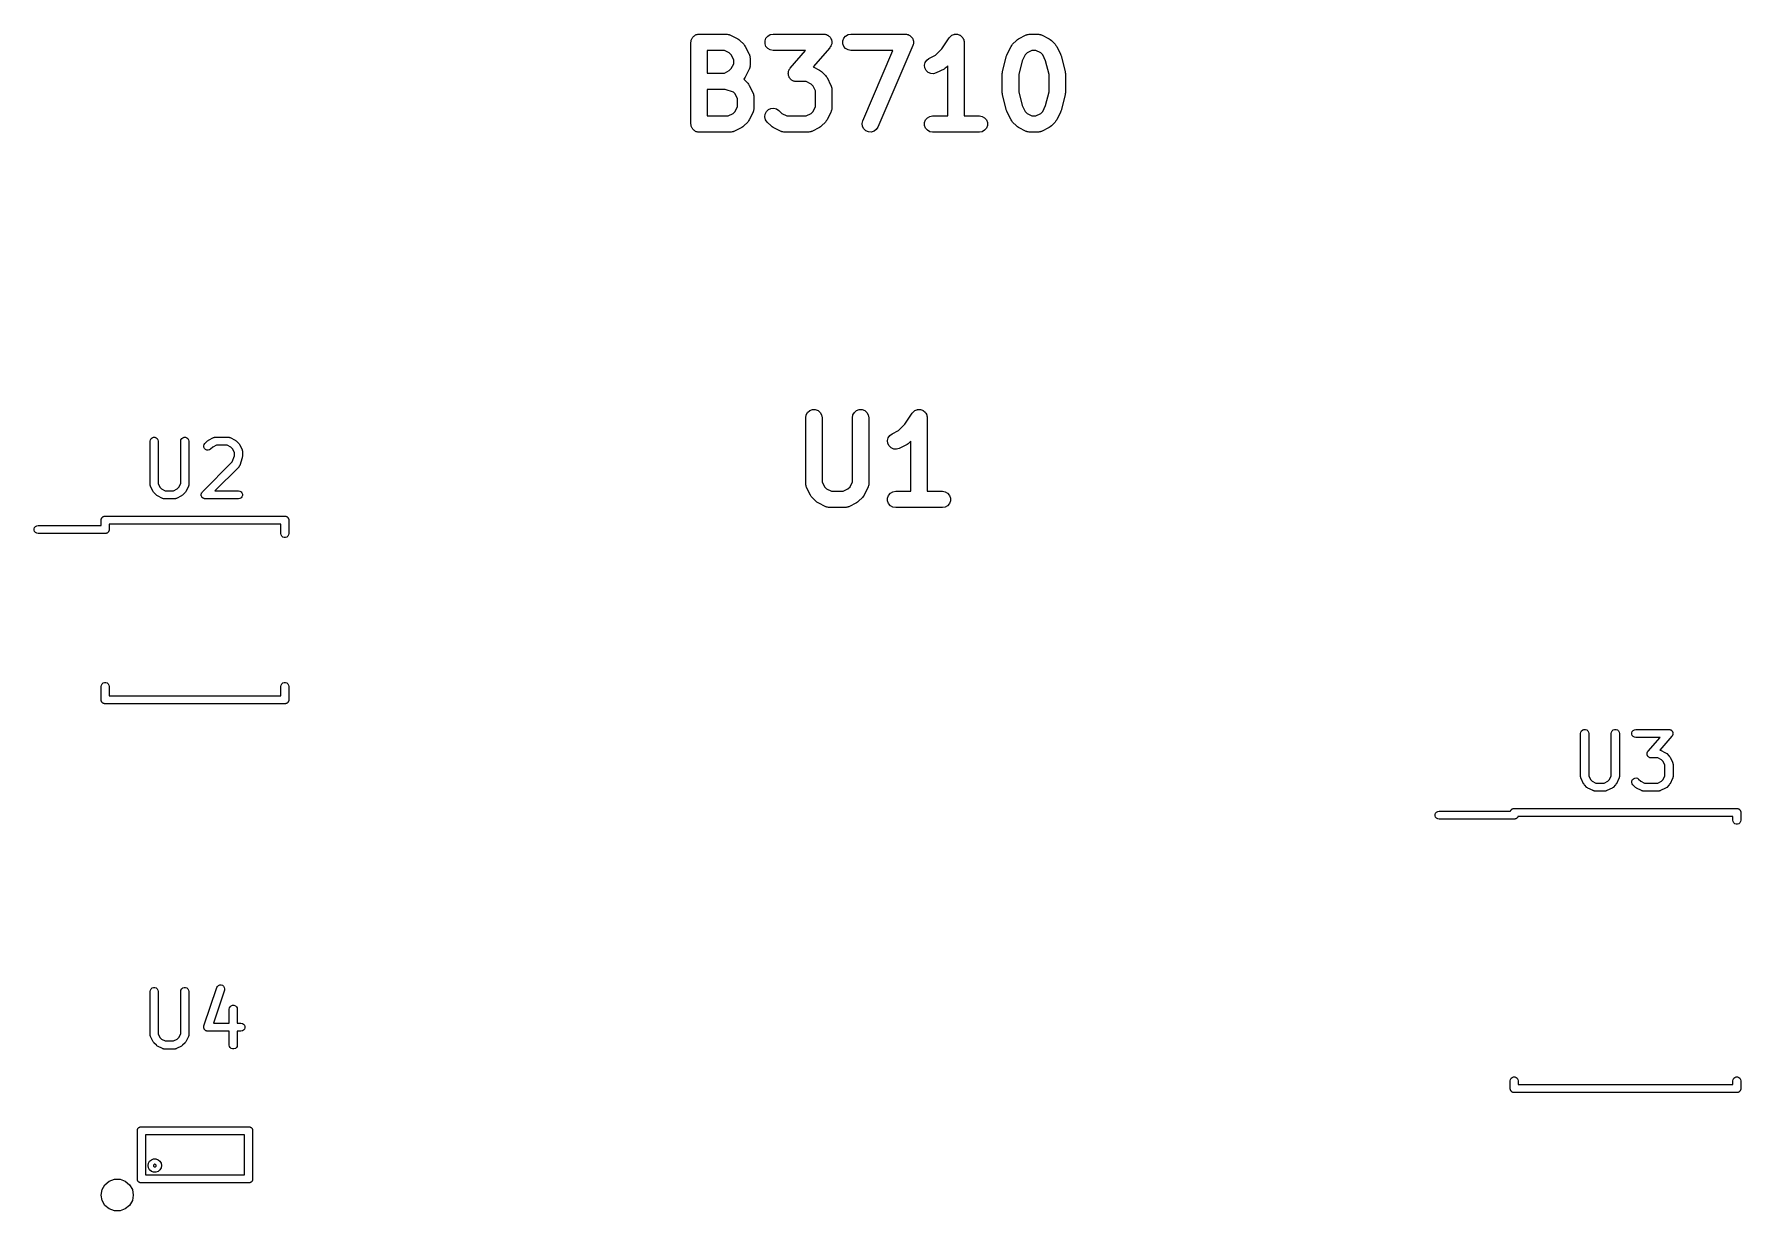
# Model space of a CAD drawing. Extents: x 127.8 to 159.6, y -109 to -87.1.
import ezdxf

# ---------------------------------------------------------------- set-up
doc = ezdxf.new("R2010")
doc.units = 0
doc.header["$MEASUREMENT"] = 0
doc.layers.add('BLACK', color=7, linetype='CONTINUOUS')

msp = doc.modelspace()

# ---------------------------------------------------------------- linework, layer by layer
at = {"layer": 'Black'}
for p, q in [((140.058, -87.1779), (140.062, -87.1654)), ((140.058, -87.1912), (140.058, -87.1779)), ((140.062, -87.1654), (140.065, -87.1522)), ((140.065, -87.1522), (140.071, -87.1407)), ((140.071, -87.1407), (140.076, -87.1282)), ((140.076, -87.1282), (140.085, -87.118)), ((140.085, -87.118), (140.091, -87.1064)), ((140.091, -87.1064), (140.101, -87.0978)), ((140.101, -87.0978), (140.11, -87.0876)), ((140.11, -87.0876), (140.122, -87.081)), ((140.122, -87.081), (140.132, -87.0724)), ((140.132, -87.0724), (140.144, -87.0678)), ((140.144, -87.0678), (140.156, -87.0612)), ((140.156, -87.0612), (140.169, -87.0588)), ((140.169, -87.0588), (140.182, -87.0543)), ((140.182, -87.0543), (140.195, -87.0543)), ((140.195, -87.0543), (140.208, -87.052)), ((140.208, -87.052), (140.716, -87.052)), ((140.716, -87.052), (140.725, -87.0535)), ((140.725, -87.0535), (140.733, -87.053)), ((140.733, -87.053), (140.751, -87.0581)), ((140.751, -87.0581), (140.768, -87.0612)), ((140.768, -87.0612), (140.776, -87.0656)), ((140.776, -87.0656), (140.784, -87.0681)), ((140.784, -87.0681), (140.929, -87.1406)), ((140.929, -87.1406), (140.949, -87.1552)), ((140.949, -87.1552), (140.969, -87.1692)), ((140.969, -87.1692), (141.041, -87.2417)), ((141.437, -87.1779), (141.455, -87.1282)), ((141.437, -87.2308), (141.437, -87.1779)), ((141.455, -87.1282), (141.489, -87.0876)), ((141.489, -87.0876), (141.535, -87.0612)), ((141.535, -87.0612), (141.587, -87.052)), ((141.587, -87.052), (142.53, -87.052)), ((142.53, -87.052), (142.545, -87.0546)), ((142.545, -87.0546), (142.56, -87.0549)), ((142.56, -87.0549), (142.571, -87.0591)), ((142.571, -87.0591), (142.582, -87.0612)), ((142.582, -87.0612), (142.595, -87.0686)), ((142.595, -87.0686), (142.609, -87.074)), ((142.609, -87.074), (142.618, -87.0817)), ((142.618, -87.0817), (142.628, -87.0876)), ((142.628, -87.0876), (142.638, -87.099)), ((142.638, -87.099), (142.649, -87.1088)), ((142.649, -87.1088), (142.655, -87.1192)), ((142.655, -87.1192), (142.662, -87.1282)), ((142.662, -87.1282), (142.667, -87.1422)), ((142.667, -87.1422), (142.675, -87.1552)), ((142.675, -87.1552), (142.676, -87.1668)), ((142.676, -87.1668), (142.68, -87.1779)), ((142.68, -87.1779), (142.68, -87.1928)), ((142.888, -87.1779), (142.906, -87.1282)), ((142.888, -87.2308), (142.888, -87.1779)), ((142.906, -87.1282), (142.94, -87.0876)), ((142.94, -87.0876), (142.986, -87.0612)), ((142.986, -87.0612), (143.038, -87.052)), ((143.038, -87.052), (144.054, -87.052)), ((144.054, -87.052), (144.072, -87.055)), ((144.072, -87.055), (144.089, -87.056)), ((144.089, -87.056), (144.097, -87.0596)), ((144.097, -87.0596), (144.106, -87.0612)), ((144.106, -87.0612), (144.122, -87.0699)), ((144.122, -87.0699), (144.138, -87.0768)), ((144.138, -87.0768), (144.144, -87.0831)), ((144.144, -87.0831), (144.152, -87.0876)), ((144.152, -87.0876), (144.164, -87.1011)), ((144.164, -87.1011), (144.176, -87.1131)), ((144.176, -87.1131), (144.18, -87.1212)), ((144.18, -87.1212), (144.186, -87.1282)), ((144.186, -87.1282), (144.192, -87.1447)), ((144.192, -87.1447), (144.2, -87.1603)), ((144.2, -87.1603), (144.201, -87.1694)), ((144.201, -87.1694), (144.204, -87.1779)), ((144.204, -87.1779), (144.204, -87.1955)), ((144.734, -87.325), (144.871, -87.1198)), ((144.871, -87.1198), (144.877, -87.1137)), ((144.877, -87.1137), (144.881, -87.1064)), ((144.881, -87.1064), (144.895, -87.0947)), ((144.895, -87.0947), (144.907, -87.0816)), ((144.907, -87.0816), (144.915, -87.0778)), ((144.915, -87.0778), (144.922, -87.0724)), ((144.922, -87.0724), (144.939, -87.0662)), ((144.939, -87.0662), (144.955, -87.0581)), ((144.955, -87.0581), (144.963, -87.0572)), ((144.963, -87.0572), (144.971, -87.0543)), ((144.971, -87.0543), (144.989, -87.0543)), ((144.989, -87.0543), (145.008, -87.0523)), ((145.008, -87.0523), (145.016, -87.0543)), ((145.016, -87.0543), (145.024, -87.0543)), ((145.024, -87.0543), (145.041, -87.0605)), ((145.041, -87.0605), (145.059, -87.0648)), ((145.059, -87.0648), (145.066, -87.0695)), ((145.066, -87.0695), (145.074, -87.0724)), ((145.074, -87.0724), (145.088, -87.0841)), ((145.088, -87.0841), (145.103, -87.0942)), ((145.103, -87.0942), (145.108, -87.101)), ((145.108, -87.101), (145.114, -87.1064)), ((145.114, -87.1064), (145.124, -87.1222)), ((145.124, -87.1222), (145.134, -87.1368)), ((145.134, -87.1368), (145.137, -87.1449)), ((145.137, -87.1449), (145.141, -87.1522)), ((145.141, -87.1522), (145.144, -87.1702)), ((145.144, -87.1702), (145.149, -87.1876)), ((146.051, -87.2417), (146.124, -87.1692)), ((146.124, -87.1692), (146.144, -87.1552)), ((146.144, -87.1552), (146.163, -87.1406)), ((146.163, -87.1406), (146.308, -87.0681)), ((146.308, -87.0681), (146.317, -87.0656)), ((146.317, -87.0656), (146.324, -87.0612)), ((146.324, -87.0612), (146.342, -87.0581)), ((146.342, -87.0581), (146.359, -87.053)), ((146.359, -87.053), (146.368, -87.0535)), ((146.368, -87.0535), (146.377, -87.052)), ((146.377, -87.052), (146.522, -87.052)), ((146.522, -87.052), (146.53, -87.0535)), ((146.53, -87.0535), (146.539, -87.053)), ((146.539, -87.053), (146.556, -87.0581)), ((146.556, -87.0581), (146.574, -87.0612)), ((146.574, -87.0612), (146.581, -87.0656)), ((146.581, -87.0656), (146.59, -87.0681)), ((146.59, -87.0681), (146.735, -87.1406)), ((146.735, -87.1406), (146.755, -87.1552)), ((146.755, -87.1552), (146.775, -87.1692)), ((146.775, -87.1692), (146.847, -87.2417)), ((140.056, -87.2044), (140.058, -87.1912)), ((140.056, -88.7284), (140.056, -87.2044)), ((140.36, -87.3568), (140.36, -87.7777)), ((140.68, -87.3568), (140.36, -87.3568)), ((140.771, -87.4022), (140.68, -87.3568)), ((140.808, -87.4398), (140.771, -87.4022)), ((140.854, -87.5306), (140.808, -87.4398)), ((141.041, -87.2417), (141.055, -87.2617)), ((141.055, -87.2617), (141.07, -87.2814)), ((141.07, -87.2814), (141.143, -87.4265)), ((141.143, -87.4265), (141.145, -87.4349)), ((141.145, -87.4349), (141.149, -87.4425)), ((141.149, -87.4425), (141.153, -87.4601)), ((141.153, -87.4601), (141.158, -87.4772)), ((141.158, -87.4772), (141.157, -87.486)), ((141.157, -87.486), (141.159, -87.4947)), ((141.159, -87.4947), (141.159, -87.6398)), ((141.455, -87.2806), (141.437, -87.2308)), ((141.489, -87.3211), (141.455, -87.2806)), ((141.535, -87.3476), (141.489, -87.3211)), ((141.587, -87.3568), (141.535, -87.3476)), ((142.194, -87.3568), (141.587, -87.3568)), ((141.908, -87.6846), (142.194, -87.3568)), ((142.645, -87.3047), (142.333, -87.6611)), ((142.653, -87.292), (142.645, -87.3047)), ((142.662, -87.2806), (142.653, -87.292)), ((142.666, -87.2695), (142.662, -87.2806)), ((142.672, -87.2594), (142.666, -87.2695)), ((142.675, -87.2448), (142.672, -87.2594)), ((142.68, -87.2308), (142.675, -87.2448)), ((142.68, -87.1928), (142.683, -87.2075)), ((142.683, -87.2075), (142.68, -87.2191)), ((142.68, -87.2191), (142.68, -87.2308)), ((142.906, -87.2806), (142.888, -87.2308)), ((142.94, -87.3211), (142.906, -87.2806)), ((142.986, -87.3476), (142.94, -87.3211)), ((143.038, -87.3568), (142.986, -87.3476)), ((143.823, -87.3568), (143.038, -87.3568)), ((143.261, -88.6683), (143.823, -87.3568)), ((144.194, -87.2644), (143.541, -88.7884)), ((144.198, -87.2473), (144.194, -87.2644)), ((144.204, -87.2308), (144.198, -87.2473)), ((144.204, -87.1955), (144.206, -87.2129)), ((144.206, -87.2129), (144.204, -87.2217)), ((144.204, -87.2217), (144.204, -87.2308)), ((144.494, -87.5035), (144.617, -87.442)), ((144.617, -87.442), (144.734, -87.325)), ((145.149, -87.1876), (145.149, -87.196)), ((145.149, -87.196), (145.15, -87.2044)), ((145.15, -87.2044), (145.15, -88.576)), ((145.866, -87.748), (145.938, -87.4577)), ((145.938, -87.4577), (145.945, -87.4425)), ((145.945, -87.4425), (145.95, -87.4265)), ((145.95, -87.4265), (146.023, -87.2814)), ((146.023, -87.2814), (146.037, -87.2617)), ((146.037, -87.2617), (146.051, -87.2417)), ((146.284, -87.4398), (146.23, -87.5478)), ((146.322, -87.4022), (146.284, -87.4398)), ((146.413, -87.3568), (146.322, -87.4022)), ((146.486, -87.3568), (146.413, -87.3568)), ((146.577, -87.4022), (146.486, -87.3568)), ((146.614, -87.4398), (146.577, -87.4022)), ((146.668, -87.5478), (146.614, -87.4398)), ((146.847, -87.2417), (146.861, -87.2617)), ((146.861, -87.2617), (146.876, -87.2814)), ((146.876, -87.2814), (146.948, -87.4265)), ((146.948, -87.4265), (146.953, -87.4425)), ((146.953, -87.4425), (146.96, -87.4577)), ((146.96, -87.4577), (147.032, -87.748)), ((140.36, -87.7777), (140.68, -87.7777)), ((140.68, -87.7777), (140.771, -87.7323)), ((140.771, -87.7323), (140.808, -87.6947)), ((140.808, -87.6947), (140.854, -87.6038)), ((140.854, -87.6038), (140.854, -87.5306)), ((141.143, -87.708), (141.07, -87.8531)), ((141.145, -87.6995), (141.143, -87.708)), ((141.149, -87.6919), (141.145, -87.6995)), ((141.153, -87.6743), (141.149, -87.6919)), ((141.158, -87.6572), (141.153, -87.6743)), ((141.159, -87.6398), (141.157, -87.6484)), ((141.157, -87.6484), (141.158, -87.6572)), ((141.87, -87.7818), (141.872, -87.7702)), ((141.872, -87.7965), (141.87, -87.7818)), ((141.872, -87.7585), (141.877, -87.7445)), ((141.872, -87.7702), (141.872, -87.7585)), ((141.872, -87.8114), (141.872, -87.7965)), ((141.876, -87.8225), (141.872, -87.8114)), ((141.877, -87.7445), (141.88, -87.7299)), ((141.88, -87.7299), (141.886, -87.7198)), ((141.886, -87.7198), (141.89, -87.7087)), ((141.89, -87.7087), (141.9, -87.6973)), ((141.9, -87.6973), (141.908, -87.6846)), ((142.333, -87.6611), (142.453, -87.7212)), ((142.453, -87.7212), (142.473, -87.7357)), ((142.473, -87.7357), (142.493, -87.7497)), ((142.493, -87.7497), (142.565, -87.8223)), ((144.41, -87.6307), (144.422, -87.5792)), ((144.416, -87.6832), (144.41, -87.6307)), ((144.44, -87.7306), (144.416, -87.6832)), ((144.422, -87.5792), (144.452, -87.535)), ((144.478, -87.767), (144.44, -87.7306)), ((144.452, -87.535), (144.494, -87.5035)), ((144.527, -87.788), (144.478, -87.767)), ((144.58, -87.7912), (144.527, -87.788)), ((144.63, -87.7761), (144.58, -87.7912)), ((144.776, -87.7035), (144.63, -87.7761)), ((144.795, -87.689), (144.776, -87.7035)), ((144.815, -87.675), (144.795, -87.689)), ((144.845, -87.6449), (144.815, -87.675)), ((144.845, -88.576), (144.845, -87.6449)), ((145.861, -87.7849), (145.865, -87.7666)), ((145.861, -88.1478), (145.861, -87.7849)), ((145.865, -87.7666), (145.866, -87.748)), ((146.23, -87.5478), (146.166, -87.8037)), ((146.166, -87.8037), (146.166, -88.129)), ((146.732, -87.8037), (146.668, -87.5478)), ((146.732, -88.129), (146.732, -87.8037)), ((147.032, -87.748), (147.034, -87.7666)), ((147.034, -87.7666), (147.037, -87.7849)), ((147.037, -87.7849), (147.037, -88.1478)), ((140.36, -88.0825), (140.36, -88.576)), ((140.691, -88.0825), (140.36, -88.0825)), ((140.851, -88.1359), (140.691, -88.0825)), ((140.881, -88.1655), (140.851, -88.1359)), ((141.041, -87.8927), (141.04, -87.894)), ((141.04, -87.894), (141.041, -87.8949)), ((141.055, -87.8727), (141.041, -87.8927)), ((141.041, -87.8949), (141.114, -87.9675)), ((141.07, -87.8531), (141.055, -87.8727)), ((141.114, -87.9675), (141.128, -87.9875)), ((141.128, -87.9875), (141.143, -88.0071)), ((141.143, -88.0071), (141.215, -88.1522)), ((141.878, -87.8341), (141.876, -87.8225)), ((141.885, -87.8471), (141.878, -87.8341)), ((141.89, -87.8611), (141.885, -87.8471)), ((141.898, -87.8702), (141.89, -87.8611)), ((141.904, -87.8805), (141.898, -87.8702)), ((141.915, -87.8903), (141.904, -87.8805)), ((141.924, -87.9017), (141.915, -87.8903)), ((141.935, -87.9076), (141.924, -87.9017)), ((141.943, -87.9153), (141.935, -87.9076)), ((141.957, -87.9207), (141.943, -87.9153)), ((141.97, -87.9281), (141.957, -87.9207)), ((141.982, -87.9302), (141.97, -87.9281)), ((141.993, -87.9344), (141.982, -87.9302)), ((142.008, -87.9348), (141.993, -87.9344)), ((142.022, -87.9373), (142.008, -87.9348)), ((142.204, -87.9373), (142.022, -87.9373)), ((142.295, -87.9828), (142.204, -87.9373)), ((142.332, -88.0204), (142.295, -87.9828)), ((142.378, -88.1112), (142.332, -88.0204)), ((142.378, -88.4021), (142.378, -88.1112)), ((142.565, -87.8223), (142.579, -87.8423)), ((142.579, -87.8423), (142.594, -87.8619)), ((142.594, -87.8619), (142.667, -88.0071)), ((142.667, -88.0071), (142.669, -88.0155)), ((142.669, -88.0155), (142.673, -88.0231)), ((142.673, -88.0231), (142.677, -88.0407)), ((142.677, -88.0407), (142.682, -88.0578)), ((142.682, -88.0578), (142.681, -88.0666)), ((142.681, -88.0666), (142.683, -88.0752)), ((142.683, -88.0752), (142.683, -88.4381)), ((146.166, -88.129), (146.23, -88.3849)), ((146.668, -88.3849), (146.732, -88.129)), ((140.926, -88.2563), (140.881, -88.1655)), ((140.881, -88.493), (140.926, -88.4021)), ((140.926, -88.4021), (140.926, -88.2563)), ((141.215, -88.1522), (141.218, -88.1606)), ((141.218, -88.1606), (141.222, -88.1682)), ((141.222, -88.1682), (141.225, -88.1858)), ((141.225, -88.1858), (141.23, -88.2029)), ((141.23, -88.4555), (141.225, -88.4726)), ((141.23, -88.2029), (141.23, -88.2117)), ((141.23, -88.2117), (141.231, -88.2204)), ((141.231, -88.4381), (141.23, -88.4467)), ((141.23, -88.4467), (141.23, -88.4555)), ((141.231, -88.2204), (141.231, -88.4381)), ((141.499, -88.4584), (141.547, -88.436)), ((141.547, -88.436), (141.6, -88.4314)), ((141.6, -88.4314), (141.651, -88.4451)), ((141.651, -88.4451), (141.695, -88.4755)), ((142.332, -88.493), (142.378, -88.4021)), ((142.682, -88.4555), (142.677, -88.4726)), ((142.683, -88.4381), (142.681, -88.4467)), ((142.681, -88.4467), (142.682, -88.4555)), ((145.865, -88.1662), (145.861, -88.1478)), ((145.866, -88.1848), (145.865, -88.1662)), ((145.938, -88.475), (145.866, -88.1848)), ((146.23, -88.3849), (146.284, -88.493)), ((146.614, -88.493), (146.668, -88.3849)), ((147.032, -88.1848), (146.96, -88.475)), ((147.034, -88.1662), (147.032, -88.1848)), ((147.037, -88.1478), (147.034, -88.1662)), ((140.058, -88.7415), (140.056, -88.7284)), ((140.058, -88.7548), (140.058, -88.7415)), ((140.062, -88.7674), (140.058, -88.7548)), ((140.065, -88.7805), (140.062, -88.7674)), ((140.36, -88.576), (140.753, -88.576)), ((140.753, -88.576), (140.843, -88.5305)), ((140.843, -88.5305), (140.881, -88.493)), ((141.041, -88.7636), (141.021, -88.7776)), ((141.114, -88.691), (141.041, -88.7636)), ((141.128, -88.671), (141.114, -88.691)), ((141.143, -88.6514), (141.128, -88.671)), ((141.215, -88.5062), (141.143, -88.6514)), ((141.218, -88.4978), (141.215, -88.5062)), ((141.222, -88.4902), (141.218, -88.4978)), ((141.225, -88.4726), (141.222, -88.4902)), ((141.435, -88.5965), (141.44, -88.5438)), ((141.449, -88.6476), (141.435, -88.5965)), ((141.44, -88.5438), (141.462, -88.4958)), ((141.479, -88.691), (141.449, -88.6476)), ((141.462, -88.4958), (141.499, -88.4584)), ((141.552, -88.7636), (141.479, -88.691)), ((141.572, -88.7776), (141.552, -88.7636)), ((141.695, -88.4755), (141.75, -88.5305)), ((141.75, -88.5305), (141.841, -88.576)), ((141.841, -88.576), (142.204, -88.576)), ((142.204, -88.576), (142.295, -88.5305)), ((142.295, -88.5305), (142.332, -88.493)), ((142.493, -88.7636), (142.473, -88.7776)), ((142.565, -88.691), (142.493, -88.7636)), ((142.579, -88.671), (142.565, -88.691)), ((142.594, -88.6514), (142.579, -88.671)), ((142.667, -88.5062), (142.594, -88.6514)), ((142.669, -88.4978), (142.667, -88.5062)), ((142.673, -88.4902), (142.669, -88.4978)), ((142.677, -88.4726), (142.673, -88.4902)), ((143.249, -88.7199), (143.261, -88.6683)), ((143.255, -88.7724), (143.249, -88.7199)), ((143.279, -88.8197), (143.255, -88.7724)), ((144.412, -88.7019), (144.43, -88.6522)), ((144.412, -88.7548), (144.412, -88.7019)), ((144.43, -88.8046), (144.412, -88.7548)), ((144.43, -88.6522), (144.464, -88.6116)), ((144.464, -88.6116), (144.51, -88.5852)), ((144.51, -88.5852), (144.562, -88.576)), ((144.562, -88.576), (144.845, -88.576)), ((145.15, -88.576), (145.433, -88.576)), ((145.433, -88.576), (145.485, -88.5852)), ((145.485, -88.5852), (145.531, -88.6116)), ((145.531, -88.6116), (145.565, -88.6522)), ((145.565, -88.6522), (145.583, -88.7019)), ((145.583, -88.7548), (145.565, -88.8046)), ((145.583, -88.7019), (145.583, -88.7548)), ((145.945, -88.4903), (145.938, -88.475)), ((145.95, -88.5062), (145.945, -88.4903)), ((146.023, -88.6514), (145.95, -88.5062)), ((146.037, -88.671), (146.023, -88.6514)), ((146.051, -88.691), (146.037, -88.671)), ((146.124, -88.7636), (146.051, -88.691)), ((146.144, -88.7776), (146.124, -88.7636)), ((146.284, -88.493), (146.322, -88.5305)), ((146.322, -88.5305), (146.413, -88.576)), ((146.413, -88.576), (146.486, -88.576)), ((146.486, -88.576), (146.577, -88.5305)), ((146.577, -88.5305), (146.614, -88.493)), ((146.775, -88.7636), (146.755, -88.7776)), ((146.847, -88.691), (146.775, -88.7636)), ((146.861, -88.671), (146.847, -88.691)), ((146.876, -88.6514), (146.861, -88.671)), ((146.948, -88.5062), (146.876, -88.6514)), ((146.953, -88.4903), (146.948, -88.5062)), ((146.96, -88.475), (146.953, -88.4903)), ((140.071, -88.792), (140.065, -88.7805)), ((140.076, -88.8046), (140.071, -88.792)), ((140.085, -88.8148), (140.076, -88.8046)), ((140.091, -88.8263), (140.085, -88.8148)), ((140.101, -88.8349), (140.091, -88.8263)), ((140.11, -88.8451), (140.101, -88.8349)), ((140.122, -88.8518), (140.11, -88.8451)), ((140.132, -88.8604), (140.122, -88.8518)), ((140.144, -88.8649), (140.132, -88.8604)), ((140.156, -88.8716), (140.144, -88.8649)), ((140.169, -88.8739), (140.156, -88.8716)), ((140.182, -88.8785), (140.169, -88.8739)), ((140.195, -88.8785), (140.182, -88.8785)), ((140.208, -88.8808), (140.195, -88.8785)), ((140.789, -88.8808), (140.208, -88.8808)), ((140.797, -88.8792), (140.789, -88.8808)), ((140.806, -88.8798), (140.797, -88.8792)), ((140.823, -88.8747), (140.806, -88.8798)), ((140.841, -88.8716), (140.823, -88.8747)), ((140.848, -88.8672), (140.841, -88.8716)), ((140.857, -88.8647), (140.848, -88.8672)), ((141.002, -88.7921), (140.857, -88.8647)), ((141.021, -88.7776), (141.002, -88.7921)), ((141.591, -88.7921), (141.572, -88.7776)), ((141.736, -88.8647), (141.591, -88.7921)), ((141.745, -88.8672), (141.736, -88.8647)), ((141.752, -88.8716), (141.745, -88.8672)), ((141.77, -88.8747), (141.752, -88.8716)), ((141.787, -88.8798), (141.77, -88.8747)), ((141.796, -88.8792), (141.787, -88.8798)), ((141.805, -88.8808), (141.796, -88.8792)), ((142.24, -88.8808), (141.805, -88.8808)), ((142.249, -88.8792), (142.24, -88.8808)), ((142.257, -88.8798), (142.249, -88.8792)), ((142.275, -88.8747), (142.257, -88.8798)), ((142.292, -88.8716), (142.275, -88.8747)), ((142.3, -88.8672), (142.292, -88.8716)), ((142.308, -88.8647), (142.3, -88.8672)), ((142.453, -88.7921), (142.308, -88.8647)), ((142.473, -88.7776), (142.453, -88.7921)), ((143.318, -88.8559), (143.279, -88.8197)), ((143.366, -88.8767), (143.318, -88.8559)), ((143.419, -88.8797), (143.366, -88.8767)), ((143.47, -88.8644), (143.419, -88.8797)), ((143.512, -88.8327), (143.47, -88.8644)), ((143.541, -88.7884), (143.512, -88.8327)), ((144.464, -88.8451), (144.43, -88.8046)), ((144.51, -88.8716), (144.464, -88.8451)), ((144.562, -88.8808), (144.51, -88.8716)), ((145.433, -88.8808), (144.562, -88.8808)), ((145.485, -88.8716), (145.433, -88.8808)), ((145.531, -88.8451), (145.485, -88.8716)), ((145.565, -88.8046), (145.531, -88.8451)), ((146.163, -88.7921), (146.144, -88.7776)), ((146.308, -88.8647), (146.163, -88.7921)), ((146.317, -88.8672), (146.308, -88.8647)), ((146.324, -88.8716), (146.317, -88.8672)), ((146.342, -88.8747), (146.324, -88.8716)), ((146.359, -88.8798), (146.342, -88.8747)), ((146.368, -88.8792), (146.359, -88.8798)), ((146.377, -88.8808), (146.368, -88.8792)), ((146.522, -88.8808), (146.377, -88.8808)), ((146.53, -88.8792), (146.522, -88.8808)), ((146.539, -88.8798), (146.53, -88.8792)), ((146.556, -88.8747), (146.539, -88.8798)), ((146.574, -88.8716), (146.556, -88.8747)), ((146.581, -88.8672), (146.574, -88.8716)), ((146.59, -88.8647), (146.581, -88.8672)), ((146.735, -88.7921), (146.59, -88.8647)), ((146.755, -88.7776), (146.735, -88.7921)), ((142.196, -94.2046), (142.206, -94.1525)), ((142.206, -94.1525), (142.232, -94.1066)), ((142.232, -94.1066), (142.273, -94.0726)), ((142.273, -94.0726), (142.322, -94.0545)), ((142.322, -94.0545), (142.375, -94.0545)), ((142.375, -94.0545), (142.425, -94.0726)), ((142.425, -94.0726), (142.466, -94.1066)), ((142.466, -94.1066), (142.492, -94.1525)), ((142.492, -94.1525), (142.501, -94.2046)), ((143.067, -94.2046), (143.077, -94.1525)), ((143.077, -94.1525), (143.103, -94.1066)), ((143.103, -94.1066), (143.144, -94.0726)), ((143.144, -94.0726), (143.193, -94.0545)), ((143.193, -94.0545), (143.246, -94.0545)), ((143.246, -94.0545), (143.296, -94.0726)), ((143.296, -94.0726), (143.336, -94.1066)), ((143.336, -94.1066), (143.363, -94.1525)), ((143.363, -94.1525), (143.372, -94.2046)), ((144.045, -94.3252), (144.181, -94.1201)), ((144.181, -94.1201), (144.187, -94.114)), ((144.187, -94.114), (144.192, -94.1066)), ((144.192, -94.1066), (144.205, -94.095)), ((144.205, -94.095), (144.218, -94.0818)), ((144.218, -94.0818), (144.226, -94.0781)), ((144.226, -94.0781), (144.232, -94.0726)), ((144.232, -94.0726), (144.249, -94.0664)), ((144.249, -94.0664), (144.265, -94.0583)), ((144.265, -94.0583), (144.274, -94.0574)), ((144.274, -94.0574), (144.282, -94.0545)), ((144.282, -94.0545), (144.3, -94.0545)), ((144.3, -94.0545), (144.318, -94.0525)), ((144.318, -94.0525), (144.326, -94.0545)), ((144.326, -94.0545), (144.335, -94.0545)), ((144.335, -94.0545), (144.352, -94.0607)), ((144.352, -94.0607), (144.37, -94.0651)), ((144.37, -94.0651), (144.377, -94.0697)), ((144.377, -94.0697), (144.384, -94.0726)), ((144.384, -94.0726), (144.398, -94.0843)), ((144.398, -94.0843), (144.414, -94.0944)), ((144.414, -94.0944), (144.419, -94.1012)), ((144.419, -94.1012), (144.425, -94.1066)), ((144.425, -94.1066), (144.434, -94.1224)), ((144.434, -94.1224), (144.445, -94.1371)), ((144.445, -94.1371), (144.447, -94.1452)), ((144.447, -94.1452), (144.451, -94.1525)), ((144.451, -94.1525), (144.455, -94.1704)), ((144.455, -94.1704), (144.46, -94.1879)), ((142.196, -95.4383), (142.196, -94.2046)), ((142.501, -94.2046), (142.501, -95.4023)), ((143.067, -95.4023), (143.067, -94.2046)), ((143.372, -94.2046), (143.372, -95.4383)), ((143.805, -94.5037), (143.928, -94.4422)), ((143.928, -94.4422), (144.045, -94.3252)), ((144.46, -94.1879), (144.459, -94.1963)), ((144.459, -94.1963), (144.461, -94.2046)), ((144.461, -94.2046), (144.461, -95.5762)), ((129.973, -94.6424), (129.978, -94.6167)), ((129.973, -95.4519), (129.973, -94.6424)), ((129.978, -94.6167), (129.991, -94.5942)), ((129.991, -94.5942), (130.011, -94.5774)), ((130.011, -94.5774), (130.035, -94.5685)), ((130.035, -94.5685), (130.061, -94.5685)), ((130.061, -94.5685), (130.086, -94.5774)), ((130.086, -94.5774), (130.106, -94.5942)), ((130.106, -94.5942), (130.119, -94.6167)), ((130.119, -94.6167), (130.123, -94.6424)), ((130.123, -94.6424), (130.123, -95.4342)), ((130.545, -94.6424), (130.549, -94.6167)), ((130.545, -95.4342), (130.545, -94.6424)), ((130.549, -94.6167), (130.562, -94.5942)), ((130.562, -94.5942), (130.582, -94.5774)), ((130.582, -94.5774), (130.606, -94.5685)), ((130.606, -94.5685), (130.633, -94.5685)), ((130.633, -94.5685), (130.657, -94.5774)), ((130.657, -94.5774), (130.677, -94.5942)), ((130.677, -94.5942), (130.69, -94.6167)), ((130.69, -94.6167), (130.695, -94.6424)), ((130.695, -94.6424), (130.695, -95.4519)), ((130.973, -94.7311), (130.98, -94.7059)), ((130.976, -94.757), (130.973, -94.7311)), ((130.987, -94.7806), (130.976, -94.757)), ((130.98, -94.7059), (130.995, -94.6846)), ((131.005, -94.7991), (130.987, -94.7806)), ((130.995, -94.6846), (131.043, -94.637)), ((131.029, -94.8101), (131.005, -94.7991)), ((131.055, -94.8123), (131.029, -94.8101)), ((131.043, -94.637), (131.053, -94.6301)), ((131.053, -94.6301), (131.062, -94.6229)), ((131.08, -94.8056), (131.055, -94.8123)), ((131.062, -94.6229), (131.157, -94.5753)), ((131.101, -94.7907), (131.08, -94.8056)), ((131.14, -94.7516), (131.101, -94.7907)), ((131.209, -94.7174), (131.14, -94.7516)), ((131.157, -94.5753), (131.162, -94.5741)), ((131.162, -94.5741), (131.165, -94.5719)), ((131.165, -94.5719), (131.174, -94.5704)), ((131.174, -94.5704), (131.182, -94.5679)), ((131.182, -94.5679), (131.187, -94.5681)), ((131.187, -94.5681), (131.191, -94.5674)), ((131.191, -94.5674), (131.429, -94.5674)), ((131.411, -94.7174), (131.209, -94.7174)), ((131.48, -94.7516), (131.411, -94.7174)), ((131.429, -94.5674), (131.433, -94.5681)), ((131.433, -94.5681), (131.438, -94.5679)), ((131.438, -94.5679), (131.446, -94.5704)), ((131.446, -94.5704), (131.455, -94.5719)), ((131.455, -94.5719), (131.458, -94.5741)), ((131.458, -94.5741), (131.463, -94.5753)), ((131.463, -94.5753), (131.558, -94.6229)), ((131.51, -94.782), (131.48, -94.7516)), ((131.545, -94.8506), (131.51, -94.782)), ((131.558, -94.6229), (131.567, -94.6301)), ((131.567, -94.6301), (131.577, -94.637)), ((131.577, -94.637), (131.625, -94.6846)), ((131.625, -94.6846), (131.632, -94.6944)), ((131.632, -94.6944), (131.639, -94.7041)), ((131.639, -94.7041), (131.687, -94.7993)), ((131.687, -94.7993), (131.688, -94.8035)), ((131.688, -94.8035), (131.69, -94.8072)), ((131.69, -94.8072), (131.692, -94.8159)), ((131.692, -94.8159), (131.694, -94.8243)), ((143.721, -94.6309), (143.733, -94.5794)), ((143.727, -94.6835), (143.721, -94.6309)), ((143.75, -94.7308), (143.727, -94.6835)), ((143.733, -94.5794), (143.762, -94.5353)), ((143.789, -94.7672), (143.75, -94.7308)), ((143.762, -94.5353), (143.805, -94.5037)), ((143.837, -94.7883), (143.789, -94.7672)), ((143.89, -94.7914), (143.837, -94.7883)), ((143.941, -94.7763), (143.89, -94.7914)), ((144.086, -94.7038), (143.941, -94.7763)), ((144.106, -94.6892), (144.086, -94.7038)), ((144.126, -94.6752), (144.106, -94.6892)), ((144.156, -94.6451), (144.126, -94.6752)), ((144.156, -95.5762), (144.156, -94.6451)), ((130.947, -95.5893), (131.506, -95.0304)), ((131.625, -95.124), (131.182, -95.5674)), ((131.506, -95.0304), (131.545, -94.9159)), ((131.545, -94.9159), (131.545, -94.8506)), ((131.627, -95.1204), (131.625, -95.124)), ((131.631, -95.1176), (131.627, -95.1204)), ((131.635, -95.1099), (131.631, -95.1176)), ((131.64, -95.1026), (131.635, -95.1099)), ((131.641, -95.0985), (131.64, -95.1026)), ((131.643, -95.0947), (131.641, -95.0985)), ((131.691, -94.9518), (131.643, -95.0947)), ((131.692, -94.9399), (131.691, -94.9518)), ((131.695, -94.9281), (131.692, -94.9399)), ((131.694, -94.8243), (131.694, -94.8286)), ((131.694, -94.8286), (131.695, -94.8329)), ((131.695, -94.8329), (131.695, -94.9281)), ((129.974, -95.4562), (129.973, -95.4519)), ((129.974, -95.4605), (129.974, -95.4562)), ((130.123, -95.4342), (130.157, -95.5027)), ((130.51, -95.5027), (130.545, -95.4342)), ((130.695, -95.4519), (130.694, -95.4562)), ((130.694, -95.4562), (130.694, -95.4605)), ((142.198, -95.447), (142.196, -95.4383)), ((142.197, -95.4557), (142.198, -95.447)), ((142.203, -95.4729), (142.197, -95.4557)), ((142.501, -95.4023), (142.547, -95.4932)), ((143.022, -95.4932), (143.067, -95.4023)), ((143.371, -95.4557), (143.366, -95.4729)), ((143.372, -95.4383), (143.371, -95.447)), ((143.371, -95.447), (143.371, -95.4557)), ((129.976, -95.4689), (129.974, -95.4605)), ((129.978, -95.4776), (129.976, -95.4689)), ((129.98, -95.4813), (129.978, -95.4776)), ((129.981, -95.4854), (129.98, -95.4813)), ((130.029, -95.5807), (129.981, -95.4854)), ((130.036, -95.5903), (130.029, -95.5807)), ((130.043, -95.6002), (130.036, -95.5903)), ((130.09, -95.6478), (130.043, -95.6002)), ((130.1, -95.6547), (130.09, -95.6478)), ((130.11, -95.6618), (130.1, -95.6547)), ((130.205, -95.7095), (130.11, -95.6618)), ((130.157, -95.5027), (130.188, -95.5331)), ((130.188, -95.5331), (130.256, -95.5674)), ((130.209, -95.7107), (130.205, -95.7095)), ((130.213, -95.7129), (130.209, -95.7107)), ((130.222, -95.7144), (130.213, -95.7129)), ((130.23, -95.7169), (130.222, -95.7144)), ((130.234, -95.7166), (130.23, -95.7169)), ((130.239, -95.7174), (130.234, -95.7166)), ((130.429, -95.7174), (130.239, -95.7174)), ((130.256, -95.5674), (130.411, -95.5674)), ((130.411, -95.5674), (130.48, -95.5331)), ((130.433, -95.7166), (130.429, -95.7174)), ((130.438, -95.7169), (130.433, -95.7166)), ((130.446, -95.7144), (130.438, -95.7169)), ((130.455, -95.7129), (130.446, -95.7144)), ((130.458, -95.7107), (130.455, -95.7129)), ((130.463, -95.7095), (130.458, -95.7107)), ((130.558, -95.6618), (130.463, -95.7095)), ((130.48, -95.5331), (130.51, -95.5027)), ((130.567, -95.6547), (130.558, -95.6618)), ((130.577, -95.6478), (130.567, -95.6547)), ((130.625, -95.6002), (130.577, -95.6478)), ((130.632, -95.5903), (130.625, -95.6002)), ((130.639, -95.5807), (130.632, -95.5903)), ((130.687, -95.4854), (130.639, -95.5807)), ((130.688, -95.4813), (130.687, -95.4854)), ((130.69, -95.4776), (130.688, -95.4813)), ((130.692, -95.4689), (130.69, -95.4776)), ((130.694, -95.4605), (130.692, -95.4689)), ((130.926, -95.6358), (130.927, -95.6327)), ((130.927, -95.6456), (130.926, -95.6358)), ((130.927, -95.6294), (130.93, -95.6201)), ((130.927, -95.6327), (130.927, -95.6294)), ((130.927, -95.6554), (130.927, -95.6456)), ((130.928, -95.6585), (130.927, -95.6554)), ((130.928, -95.6618), (130.928, -95.6585)), ((130.932, -95.6707), (130.928, -95.6618)), ((130.93, -95.6201), (130.933, -95.6107)), ((130.936, -95.6799), (130.932, -95.6707)), ((130.933, -95.6107), (130.934, -95.608)), ((130.934, -95.608), (130.936, -95.6049)), ((130.936, -95.6049), (130.942, -95.5974)), ((130.938, -95.6824), (130.936, -95.6799)), ((130.939, -95.6854), (130.938, -95.6824)), ((130.946, -95.6923), (130.939, -95.6854)), ((130.942, -95.5974), (130.947, -95.5893)), ((130.952, -95.6998), (130.946, -95.6923)), ((130.955, -95.7015), (130.952, -95.6998)), ((130.957, -95.7038), (130.955, -95.7015)), ((130.966, -95.708), (130.957, -95.7038)), ((130.975, -95.7129), (130.966, -95.708)), ((130.978, -95.7134), (130.975, -95.7129)), ((130.981, -95.7148), (130.978, -95.7134)), ((130.991, -95.7157), (130.981, -95.7148)), ((131, -95.7174), (130.991, -95.7157)), ((131.62, -95.7174), (131, -95.7174)), ((131.182, -95.5674), (131.62, -95.5674)), ((131.62, -95.5674), (131.645, -95.5719)), ((131.645, -95.7129), (131.62, -95.7174)), ((131.645, -95.5719), (131.668, -95.5849)), ((131.668, -95.6998), (131.645, -95.7129)), ((131.668, -95.5849), (131.684, -95.6049)), ((131.684, -95.6799), (131.668, -95.6998)), ((131.684, -95.6049), (131.693, -95.6294)), ((131.693, -95.6554), (131.684, -95.6799)), ((131.693, -95.6294), (131.693, -95.6554)), ((142.206, -95.4904), (142.203, -95.4729)), ((142.21, -95.4981), (142.206, -95.4904)), ((142.213, -95.5065), (142.21, -95.4981)), ((142.285, -95.6516), (142.213, -95.5065)), ((142.3, -95.6712), (142.285, -95.6516)), ((142.314, -95.6912), (142.3, -95.6712)), ((142.386, -95.7638), (142.314, -95.6912)), ((142.406, -95.7778), (142.386, -95.7638)), ((142.547, -95.4932), (142.584, -95.5308)), ((142.584, -95.5308), (142.675, -95.5762)), ((142.675, -95.5762), (142.893, -95.5762)), ((142.893, -95.5762), (142.984, -95.5308)), ((142.984, -95.5308), (143.022, -95.4932)), ((143.182, -95.7638), (143.162, -95.7778)), ((143.255, -95.6912), (143.182, -95.7638)), ((143.269, -95.6712), (143.255, -95.6912)), ((143.283, -95.6516), (143.269, -95.6712)), ((143.356, -95.5065), (143.283, -95.6516)), ((143.359, -95.4981), (143.356, -95.5065)), ((143.363, -95.4904), (143.359, -95.4981)), ((143.366, -95.4729), (143.363, -95.4904)), ((143.723, -95.7021), (143.741, -95.6524)), ((143.723, -95.7551), (143.723, -95.7021)), ((143.741, -95.8048), (143.723, -95.7551)), ((143.741, -95.6524), (143.775, -95.6119)), ((143.775, -95.6119), (143.821, -95.5854)), ((143.821, -95.5854), (143.873, -95.5762)), ((143.873, -95.5762), (144.156, -95.5762)), ((144.461, -95.5762), (144.744, -95.5762)), ((144.744, -95.5762), (144.796, -95.5854)), ((144.796, -95.5854), (144.842, -95.6119)), ((144.842, -95.6119), (144.876, -95.6524)), ((144.876, -95.6524), (144.894, -95.7021)), ((144.894, -95.7551), (144.876, -95.8048)), ((144.894, -95.7021), (144.894, -95.7551)), ((129.063, -96.0958), (129.065, -96.0893)), ((129.065, -96.0893), (129.068, -96.0837)), ((129.068, -96.0837), (129.07, -96.0775)), ((129.07, -96.0775), (129.074, -96.0725)), ((129.074, -96.0725), (129.078, -96.0668)), ((129.078, -96.0668), (129.083, -96.0626)), ((129.083, -96.0626), (129.087, -96.0575)), ((129.087, -96.0575), (129.092, -96.0543)), ((129.092, -96.0543), (129.097, -96.05)), ((129.097, -96.05), (129.104, -96.0478)), ((129.104, -96.0478), (129.109, -96.0445)), ((129.109, -96.0445), (129.116, -96.0434)), ((129.116, -96.0434), (129.122, -96.0411)), ((129.122, -96.0411), (129.129, -96.0411)), ((129.129, -96.0411), (129.135, -96.04)), ((129.135, -96.04), (132.485, -96.04)), ((132.485, -96.04), (132.491, -96.0411)), ((132.491, -96.0411), (132.498, -96.0411)), ((132.498, -96.0411), (132.504, -96.0434)), ((132.504, -96.0434), (132.511, -96.0445)), ((132.511, -96.0445), (132.516, -96.0478)), ((132.516, -96.0478), (132.523, -96.05)), ((132.523, -96.05), (132.528, -96.0543)), ((132.528, -96.0543), (132.533, -96.0575)), ((132.533, -96.0575), (132.537, -96.0626)), ((132.537, -96.0626), (132.542, -96.0668)), ((132.542, -96.0668), (132.546, -96.0725)), ((132.546, -96.0725), (132.55, -96.0775)), ((132.55, -96.0775), (132.552, -96.0837)), ((132.552, -96.0837), (132.555, -96.0893)), ((132.555, -96.0893), (132.557, -96.0958)), ((142.426, -95.7923), (142.406, -95.7778)), ((142.571, -95.8649), (142.426, -95.7923)), ((142.579, -95.8674), (142.571, -95.8649)), ((142.587, -95.8718), (142.579, -95.8674)), ((142.605, -95.8749), (142.587, -95.8718)), ((142.622, -95.88), (142.605, -95.8749)), ((142.63, -95.8795), (142.622, -95.88)), ((142.639, -95.881), (142.63, -95.8795)), ((142.929, -95.881), (142.639, -95.881)), ((142.938, -95.8795), (142.929, -95.881)), ((142.947, -95.88), (142.938, -95.8795)), ((142.964, -95.8749), (142.947, -95.88)), ((142.982, -95.8718), (142.964, -95.8749)), ((142.989, -95.8674), (142.982, -95.8718)), ((142.998, -95.8649), (142.989, -95.8674)), ((143.143, -95.7923), (142.998, -95.8649)), ((143.162, -95.7778), (143.143, -95.7923)), ((143.775, -95.8454), (143.741, -95.8048)), ((143.821, -95.8718), (143.775, -95.8454)), ((143.873, -95.881), (143.821, -95.8718)), ((144.744, -95.881), (143.873, -95.881)), ((144.796, -95.8718), (144.744, -95.881)), ((144.842, -95.8454), (144.796, -95.8718)), ((144.876, -95.8048), (144.842, -95.8454)), ((127.811, -96.277), (127.82, -96.2525)), ((127.811, -96.303), (127.811, -96.277)), ((127.82, -96.3275), (127.811, -96.303)), ((127.82, -96.2525), (127.837, -96.2325)), ((127.837, -96.3475), (127.82, -96.3275)), ((127.837, -96.2325), (127.859, -96.2195)), ((127.859, -96.3605), (127.837, -96.3475)), ((127.859, -96.2195), (127.885, -96.215)), ((127.885, -96.365), (127.859, -96.3605)), ((127.885, -96.215), (129.06, -96.215)), ((129.135, -96.365), (127.885, -96.365)), ((129.06, -96.115), (129.061, -96.1085)), ((129.06, -96.215), (129.06, -96.115)), ((129.061, -96.102), (129.063, -96.0958)), ((129.061, -96.1085), (129.061, -96.102)), ((129.141, -96.3639), (129.135, -96.365)), ((129.148, -96.3639), (129.141, -96.3639)), ((129.154, -96.3616), (129.148, -96.3639)), ((129.161, -96.3605), (129.154, -96.3616)), ((129.166, -96.3572), (129.161, -96.3605)), ((129.172, -96.355), (129.166, -96.3572)), ((129.178, -96.3507), (129.172, -96.355)), ((129.183, -96.3475), (129.178, -96.3507)), ((129.187, -96.3424), (129.183, -96.3475)), ((129.192, -96.3382), (129.187, -96.3424)), ((129.196, -96.3325), (129.192, -96.3382)), ((129.2, -96.3275), (129.196, -96.3325)), ((129.202, -96.3213), (129.2, -96.3275)), ((129.205, -96.3157), (129.202, -96.3213)), ((129.207, -96.3092), (129.205, -96.3157)), ((129.209, -96.303), (129.207, -96.3092)), ((129.21, -96.29), (129.209, -96.2965)), ((129.209, -96.2965), (129.209, -96.303)), ((132.41, -96.19), (129.21, -96.19)), ((129.21, -96.19), (129.21, -96.29)), ((132.41, -96.365), (132.41, -96.19)), ((132.415, -96.3907), (132.41, -96.365)), ((132.428, -96.4132), (132.415, -96.3907)), ((132.555, -96.3907), (132.542, -96.4132)), ((132.56, -96.365), (132.555, -96.3907)), ((132.557, -96.0958), (132.559, -96.102)), ((132.559, -96.102), (132.559, -96.1085)), ((132.559, -96.1085), (132.56, -96.115)), ((132.56, -96.115), (132.56, -96.365)), ((132.447, -96.43), (132.428, -96.4132)), ((132.472, -96.4389), (132.447, -96.43)), ((132.498, -96.4389), (132.472, -96.4389)), ((132.523, -96.43), (132.498, -96.4389)), ((132.542, -96.4132), (132.523, -96.43)), ((129.06, -99.215), (129.065, -99.1893)), ((129.06, -99.465), (129.06, -99.215)), ((129.065, -99.1893), (129.078, -99.1668)), ((129.078, -99.1668), (129.097, -99.15)), ((129.097, -99.15), (129.122, -99.1411)), ((129.122, -99.1411), (129.148, -99.1411)), ((129.148, -99.1411), (129.172, -99.15)), ((129.172, -99.15), (129.192, -99.1668)), ((129.192, -99.1668), (129.205, -99.1893)), ((129.205, -99.1893), (129.21, -99.215)), ((129.21, -99.215), (129.21, -99.39)), ((132.41, -99.215), (132.415, -99.1893)), ((132.41, -99.39), (132.41, -99.215)), ((132.415, -99.1893), (132.428, -99.1668)), ((132.428, -99.1668), (132.447, -99.15)), ((132.447, -99.15), (132.472, -99.1411)), ((132.472, -99.1411), (132.498, -99.1411)), ((132.498, -99.1411), (132.523, -99.15)), ((132.523, -99.15), (132.542, -99.1668)), ((132.542, -99.1668), (132.555, -99.1893)), ((132.555, -99.1893), (132.56, -99.215)), ((132.56, -99.215), (132.56, -99.465)), ((129.061, -99.4715), (129.06, -99.465)), ((129.061, -99.478), (129.061, -99.4715)), ((129.063, -99.4842), (129.061, -99.478)), ((129.065, -99.4907), (129.063, -99.4842)), ((129.068, -99.4963), (129.065, -99.4907)), ((129.07, -99.5025), (129.068, -99.4963)), ((129.074, -99.5075), (129.07, -99.5025)), ((129.078, -99.5132), (129.074, -99.5075)), ((129.083, -99.5174), (129.078, -99.5132)), ((129.087, -99.5225), (129.083, -99.5174)), ((129.092, -99.5257), (129.087, -99.5225)), ((129.097, -99.53), (129.092, -99.5257)), ((129.104, -99.5322), (129.097, -99.53)), ((129.109, -99.5355), (129.104, -99.5322)), ((129.116, -99.5366), (129.109, -99.5355)), ((129.122, -99.5389), (129.116, -99.5366)), ((129.129, -99.5389), (129.122, -99.5389)), ((129.135, -99.54), (129.129, -99.5389)), ((132.485, -99.54), (129.135, -99.54)), ((129.21, -99.39), (132.41, -99.39)), ((132.491, -99.5389), (132.485, -99.54)), ((132.498, -99.5389), (132.491, -99.5389)), ((132.504, -99.5366), (132.498, -99.5389)), ((132.511, -99.5355), (132.504, -99.5366)), ((132.516, -99.5322), (132.511, -99.5355)), ((132.523, -99.53), (132.516, -99.5322)), ((132.528, -99.5257), (132.523, -99.53)), ((132.533, -99.5225), (132.528, -99.5257)), ((132.537, -99.5174), (132.533, -99.5225)), ((132.542, -99.5132), (132.537, -99.5174)), ((132.546, -99.5075), (132.542, -99.5132)), ((132.55, -99.5025), (132.546, -99.5075)), ((132.552, -99.4963), (132.55, -99.5025)), ((132.555, -99.4907), (132.552, -99.4963)), ((132.557, -99.4842), (132.555, -99.4907)), ((132.559, -99.478), (132.557, -99.4842)), ((132.56, -99.465), (132.559, -99.4715)), ((132.559, -99.4715), (132.559, -99.478)), ((156.643, -100.092), (156.648, -100.067)), ((156.643, -100.902), (156.643, -100.092)), ((156.648, -100.067), (156.661, -100.044)), ((156.661, -100.044), (156.681, -100.027)), ((156.681, -100.027), (156.705, -100.019)), ((156.705, -100.019), (156.731, -100.019)), ((156.731, -100.019), (156.756, -100.027)), ((156.756, -100.027), (156.776, -100.044)), ((156.776, -100.044), (156.789, -100.067)), ((156.789, -100.067), (156.793, -100.092)), ((156.793, -100.092), (156.793, -100.884)), ((157.215, -100.092), (157.219, -100.067)), ((157.215, -100.884), (157.215, -100.092)), ((157.219, -100.067), (157.232, -100.044)), ((157.232, -100.044), (157.252, -100.027)), ((157.252, -100.027), (157.276, -100.019)), ((157.276, -100.019), (157.303, -100.019)), ((157.303, -100.019), (157.327, -100.027)), ((157.327, -100.027), (157.347, -100.044)), ((157.347, -100.044), (157.36, -100.067)), ((157.36, -100.067), (157.365, -100.092)), ((157.365, -100.092), (157.365, -100.902)), ((157.597, -100.079), (157.606, -100.055)), ((157.597, -100.105), (157.597, -100.079)), ((157.606, -100.13), (157.597, -100.105)), ((157.606, -100.055), (157.622, -100.035)), ((157.622, -100.15), (157.606, -100.13)), ((157.622, -100.035), (157.645, -100.022)), ((157.645, -100.163), (157.622, -100.15)), ((157.645, -100.022), (157.67, -100.017)), ((157.67, -100.167), (157.645, -100.163)), ((157.67, -100.017), (158.29, -100.017)), ((158.124, -100.167), (157.67, -100.167)), ((157.9, -100.424), (158.124, -100.167)), ((158.346, -100.142), (158.118, -100.402)), ((158.29, -100.017), (158.297, -100.019)), ((158.297, -100.019), (158.304, -100.019)), ((158.304, -100.019), (158.309, -100.021)), ((158.309, -100.021), (158.315, -100.022)), ((158.315, -100.022), (158.322, -100.026)), ((158.322, -100.026), (158.328, -100.028)), ((158.328, -100.028), (158.333, -100.032)), ((158.333, -100.032), (158.338, -100.035)), ((158.338, -100.035), (158.342, -100.041)), ((158.342, -100.041), (158.348, -100.045)), ((158.35, -100.135), (158.346, -100.142)), ((158.348, -100.045), (158.351, -100.05)), ((158.354, -100.13), (158.35, -100.135)), ((158.351, -100.05), (158.354, -100.055)), ((158.354, -100.055), (158.357, -100.062)), ((158.356, -100.124), (158.354, -100.13)), ((158.359, -100.119), (158.356, -100.124)), ((158.357, -100.062), (158.361, -100.068)), ((158.361, -100.112), (158.359, -100.119)), ((158.361, -100.068), (158.361, -100.074)), ((158.361, -100.074), (158.363, -100.079)), ((158.363, -100.105), (158.361, -100.112)), ((158.363, -100.079), (158.363, -100.087)), ((158.363, -100.087), (158.365, -100.094)), ((158.365, -100.094), (158.363, -100.1)), ((158.363, -100.1), (158.363, -100.105)), ((157.881, -100.472), (157.882, -100.466)), ((157.882, -100.479), (157.881, -100.472)), ((157.882, -100.46), (157.885, -100.453)), ((157.882, -100.466), (157.882, -100.46)), ((157.882, -100.486), (157.882, -100.479)), ((157.884, -100.492), (157.882, -100.486)), ((157.885, -100.498), (157.884, -100.492)), ((157.885, -100.453), (157.886, -100.446)), ((157.889, -100.504), (157.885, -100.498)), ((157.886, -100.446), (157.889, -100.441)), ((157.889, -100.441), (157.891, -100.436)), ((157.891, -100.511), (157.889, -100.504)), ((157.891, -100.436), (157.896, -100.43)), ((157.895, -100.515), (157.891, -100.511)), ((157.898, -100.52), (157.895, -100.515)), ((157.896, -100.43), (157.9, -100.424)), ((157.903, -100.525), (157.898, -100.52)), ((157.908, -100.531), (157.903, -100.525)), ((157.913, -100.534), (157.908, -100.531)), ((157.917, -100.537), (157.913, -100.534)), ((157.924, -100.54), (157.917, -100.537)), ((157.931, -100.544), (157.924, -100.54)), ((157.936, -100.545), (157.931, -100.544)), ((157.942, -100.547), (157.936, -100.545)), ((157.949, -100.547), (157.942, -100.547)), ((157.956, -100.548), (157.949, -100.547)), ((158.081, -100.548), (157.956, -100.548)), ((158.15, -100.583), (158.081, -100.548)), ((158.118, -100.402), (158.125, -100.403)), ((158.125, -100.403), (158.128, -100.405)), ((158.128, -100.405), (158.133, -100.406)), ((158.133, -100.406), (158.228, -100.454)), ((158.228, -100.454), (158.237, -100.461)), ((158.237, -100.461), (158.247, -100.468)), ((158.247, -100.468), (158.295, -100.516)), ((158.295, -100.516), (158.302, -100.525)), ((158.302, -100.525), (158.309, -100.535)), ((158.309, -100.535), (158.357, -100.63)), ((158.18, -100.613), (158.15, -100.583)), ((158.215, -100.682), (158.18, -100.613)), ((158.215, -100.884), (158.215, -100.682)), ((158.357, -100.63), (158.358, -100.634)), ((158.358, -100.634), (158.36, -100.638)), ((158.36, -100.638), (158.362, -100.647)), ((158.362, -100.647), (158.364, -100.655)), ((158.364, -100.655), (158.364, -100.66)), ((158.364, -100.66), (158.365, -100.664)), ((158.365, -100.664), (158.365, -100.902)), ((156.644, -100.906), (156.643, -100.902)), ((156.644, -100.91), (156.644, -100.906)), ((156.646, -100.919), (156.644, -100.91)), ((156.648, -100.928), (156.646, -100.919)), ((156.65, -100.931), (156.648, -100.928)), ((156.651, -100.935), (156.65, -100.931)), ((156.699, -101.031), (156.651, -100.935)), ((156.706, -101.04), (156.699, -101.031)), ((156.713, -101.05), (156.706, -101.04)), ((156.76, -101.098), (156.713, -101.05)), ((156.77, -101.105), (156.76, -101.098)), ((156.78, -101.112), (156.77, -101.105)), ((156.875, -101.159), (156.78, -101.112)), ((156.793, -100.884), (156.827, -100.953)), ((156.827, -100.953), (156.858, -100.983)), ((156.858, -100.983), (156.926, -101.017)), ((156.879, -101.161), (156.875, -101.159)), ((156.883, -101.163), (156.879, -101.161)), ((156.892, -101.164), (156.883, -101.163)), ((156.9, -101.167), (156.892, -101.164)), ((156.904, -101.167), (156.9, -101.167)), ((156.909, -101.167), (156.904, -101.167)), ((157.099, -101.167), (156.909, -101.167)), ((156.926, -101.017), (157.081, -101.017)), ((157.081, -101.017), (157.15, -100.983)), ((157.103, -101.167), (157.099, -101.167)), ((157.108, -101.167), (157.103, -101.167)), ((157.116, -101.164), (157.108, -101.167)), ((157.125, -101.163), (157.116, -101.164)), ((157.128, -101.161), (157.125, -101.163)), ((157.133, -101.159), (157.128, -101.161)), ((157.228, -101.112), (157.133, -101.159)), ((157.15, -100.983), (157.18, -100.953)), ((157.18, -100.953), (157.215, -100.884)), ((157.237, -101.105), (157.228, -101.112)), ((157.247, -101.098), (157.237, -101.105)), ((157.295, -101.05), (157.247, -101.098)), ((157.302, -101.04), (157.295, -101.05)), ((157.309, -101.031), (157.302, -101.04)), ((157.357, -100.935), (157.309, -101.031)), ((157.358, -100.931), (157.357, -100.935)), ((157.36, -100.928), (157.358, -100.931)), ((157.362, -100.919), (157.36, -100.928)), ((157.364, -100.91), (157.362, -100.919)), ((157.365, -100.902), (157.364, -100.906)), ((157.364, -100.906), (157.364, -100.91)), ((157.596, -101.004), (157.598, -100.978)), ((157.603, -101.029), (157.596, -101.004)), ((157.598, -100.978), (157.609, -100.954)), ((157.617, -101.05), (157.603, -101.029)), ((157.609, -100.954), (157.627, -100.936)), ((157.665, -101.098), (157.617, -101.05)), ((157.627, -100.936), (157.651, -100.925)), ((157.651, -100.925), (157.677, -100.922)), ((157.675, -101.105), (157.665, -101.098)), ((157.685, -101.112), (157.675, -101.105)), ((157.677, -100.922), (157.702, -100.929)), ((157.78, -101.159), (157.685, -101.112)), ((157.702, -100.929), (157.724, -100.944)), ((157.724, -100.944), (157.763, -100.983)), ((157.763, -100.983), (157.831, -101.017)), ((157.784, -101.161), (157.78, -101.159)), ((157.788, -101.163), (157.784, -101.161)), ((157.796, -101.164), (157.788, -101.163)), ((157.805, -101.167), (157.796, -101.164)), ((157.809, -101.167), (157.805, -101.167)), ((157.813, -101.167), (157.809, -101.167)), ((158.099, -101.167), (157.813, -101.167)), ((157.831, -101.017), (158.081, -101.017)), ((158.081, -101.017), (158.15, -100.983)), ((158.103, -101.167), (158.099, -101.167)), ((158.108, -101.167), (158.103, -101.167)), ((158.116, -101.164), (158.108, -101.167)), ((158.125, -101.163), (158.116, -101.164)), ((158.128, -101.161), (158.125, -101.163)), ((158.133, -101.159), (158.128, -101.161)), ((158.228, -101.112), (158.133, -101.159)), ((158.15, -100.983), (158.18, -100.953)), ((158.18, -100.953), (158.215, -100.884)), ((158.237, -101.105), (158.228, -101.112)), ((158.247, -101.098), (158.237, -101.105)), ((158.295, -101.05), (158.247, -101.098)), ((158.302, -101.04), (158.295, -101.05)), ((158.309, -101.031), (158.302, -101.04)), ((158.357, -100.935), (158.309, -101.031)), ((158.358, -100.931), (158.357, -100.935)), ((158.36, -100.928), (158.358, -100.931)), ((158.362, -100.919), (158.36, -100.928)), ((158.364, -100.91), (158.362, -100.919)), ((158.365, -100.902), (158.364, -100.906)), ((158.364, -100.906), (158.364, -100.91)), ((155.362, -101.504), (155.368, -101.5)), ((155.368, -101.5), (155.374, -101.498)), ((155.374, -101.498), (155.379, -101.495)), ((155.379, -101.495), (155.386, -101.493)), ((155.386, -101.493), (155.392, -101.491)), ((155.392, -101.491), (155.399, -101.491)), ((155.399, -101.491), (155.405, -101.49)), ((155.405, -101.49), (159.555, -101.49)), ((159.555, -101.49), (159.561, -101.491)), ((159.561, -101.491), (159.568, -101.491)), ((159.568, -101.491), (159.574, -101.493)), ((159.574, -101.493), (159.581, -101.495)), ((159.581, -101.495), (159.586, -101.498)), ((159.586, -101.498), (159.593, -101.5)), ((159.593, -101.5), (159.598, -101.504)), ((153.931, -101.602), (153.94, -101.578)), ((153.931, -101.628), (153.931, -101.602)), ((153.94, -101.652), (153.931, -101.628)), ((153.94, -101.578), (153.957, -101.558)), ((153.957, -101.672), (153.94, -101.652)), ((153.957, -101.558), (153.979, -101.545)), ((153.979, -101.685), (153.957, -101.672)), ((153.979, -101.545), (154.005, -101.54)), ((154.005, -101.69), (153.979, -101.685)), ((154.005, -101.54), (155.334, -101.54)), ((155.405, -101.69), (154.005, -101.69)), ((155.334, -101.54), (155.335, -101.539)), ((155.335, -101.539), (155.338, -101.534)), ((155.338, -101.534), (155.34, -101.527)), ((155.34, -101.527), (155.344, -101.522)), ((155.344, -101.522), (155.348, -101.517)), ((155.348, -101.517), (155.353, -101.513)), ((155.353, -101.513), (155.357, -101.508)), ((155.357, -101.508), (155.362, -101.504)), ((155.411, -101.689), (155.405, -101.69)), ((155.418, -101.689), (155.411, -101.689)), ((155.424, -101.687), (155.418, -101.689)), ((155.431, -101.685), (155.424, -101.687)), ((155.436, -101.682), (155.431, -101.685)), ((155.442, -101.68), (155.436, -101.682)), ((155.448, -101.676), (155.442, -101.68)), ((155.453, -101.672), (155.448, -101.676)), ((155.457, -101.667), (155.453, -101.672)), ((155.462, -101.663), (155.457, -101.667)), ((155.466, -101.658), (155.462, -101.663)), ((155.47, -101.652), (155.466, -101.658)), ((155.472, -101.646), (155.47, -101.652)), ((155.475, -101.641), (155.472, -101.646)), ((155.476, -101.64), (155.475, -101.641)), ((159.48, -101.64), (155.476, -101.64)), ((159.48, -101.71), (159.48, -101.64)), ((159.485, -101.736), (159.48, -101.71)), ((159.498, -101.758), (159.485, -101.736)), ((159.517, -101.775), (159.498, -101.758)), ((159.542, -101.784), (159.517, -101.775)), ((159.568, -101.784), (159.542, -101.784)), ((159.593, -101.775), (159.568, -101.784)), ((159.612, -101.758), (159.593, -101.775)), ((159.598, -101.504), (159.603, -101.508)), ((159.603, -101.508), (159.607, -101.513)), ((159.607, -101.513), (159.612, -101.517)), ((159.612, -101.517), (159.616, -101.522)), ((159.625, -101.736), (159.612, -101.758)), ((159.616, -101.522), (159.62, -101.527)), ((159.62, -101.527), (159.622, -101.534)), ((159.622, -101.534), (159.625, -101.539)), ((159.625, -101.539), (159.627, -101.546)), ((159.63, -101.71), (159.625, -101.736)), ((159.627, -101.546), (159.629, -101.552)), ((159.629, -101.552), (159.629, -101.559)), ((159.629, -101.559), (159.63, -101.565)), ((159.63, -101.565), (159.63, -101.71)), ((129.973, -104.902), (129.978, -104.877)), ((129.973, -105.712), (129.973, -104.902)), ((129.978, -104.877), (129.991, -104.854)), ((129.991, -104.854), (130.011, -104.837)), ((130.011, -104.837), (130.035, -104.829)), ((130.035, -104.829), (130.061, -104.829)), ((130.061, -104.829), (130.086, -104.837)), ((130.086, -104.837), (130.106, -104.854)), ((130.106, -104.854), (130.119, -104.877)), ((130.119, -104.877), (130.123, -104.902)), ((130.123, -104.902), (130.123, -105.694)), ((130.545, -104.902), (130.549, -104.877)), ((130.545, -105.694), (130.545, -104.902)), ((130.549, -104.877), (130.562, -104.854)), ((130.562, -104.854), (130.582, -104.837)), ((130.582, -104.837), (130.606, -104.829)), ((130.606, -104.829), (130.633, -104.829)), ((130.633, -104.829), (130.657, -104.837)), ((130.657, -104.837), (130.677, -104.854)), ((130.677, -104.854), (130.69, -104.877)), ((130.69, -104.877), (130.695, -104.902)), ((130.695, -104.902), (130.695, -105.712)), ((130.977, -105.545), (131.215, -104.831)), ((131.357, -104.878), (131.152, -105.494)), ((131.215, -104.831), (131.227, -104.808)), ((131.227, -104.808), (131.247, -104.791)), ((131.247, -104.791), (131.271, -104.781)), ((131.271, -104.781), (131.297, -104.781)), ((131.297, -104.781), (131.322, -104.789)), ((131.322, -104.789), (131.342, -104.805)), ((131.342, -104.805), (131.356, -104.827)), ((131.356, -104.827), (131.361, -104.853)), ((131.361, -104.853), (131.357, -104.878)), ((131.449, -105.236), (131.454, -105.21)), ((131.449, -105.494), (131.449, -105.236)), ((131.454, -105.21), (131.467, -105.188)), ((131.467, -105.188), (131.487, -105.171)), ((131.487, -105.171), (131.511, -105.162)), ((131.511, -105.162), (131.537, -105.162)), ((131.537, -105.162), (131.562, -105.171)), ((131.562, -105.171), (131.582, -105.188)), ((131.582, -105.188), (131.595, -105.21)), ((131.595, -105.21), (131.599, -105.236)), ((131.599, -105.236), (131.599, -105.494)), ((130.973, -105.571), (130.974, -105.564)), ((130.974, -105.577), (130.973, -105.571)), ((130.974, -105.556), (130.976, -105.551)), ((130.974, -105.564), (130.974, -105.556)), ((130.974, -105.582), (130.974, -105.577)), ((130.977, -105.589), (130.974, -105.582)), ((130.976, -105.551), (130.977, -105.545)), ((130.978, -105.597), (130.977, -105.589)), ((130.981, -105.601), (130.978, -105.597)), ((130.983, -105.607), (130.981, -105.601)), ((130.988, -105.612), (130.983, -105.607)), ((130.992, -105.619), (130.988, -105.612)), ((130.996, -105.622), (130.992, -105.619)), ((131, -105.627), (130.996, -105.622)), ((131.006, -105.63), (131, -105.627)), ((131.012, -105.635), (131.006, -105.63)), ((131.018, -105.637), (131.012, -105.635)), ((131.022, -105.64), (131.018, -105.637)), ((131.152, -105.494), (131.449, -105.494)), ((131.599, -105.494), (131.667, -105.494)), ((131.667, -105.494), (131.693, -105.499)), ((131.693, -105.499), (131.715, -105.512)), ((131.715, -105.627), (131.693, -105.64)), ((131.715, -105.512), (131.732, -105.532)), ((131.732, -105.607), (131.715, -105.627)), ((131.732, -105.532), (131.741, -105.556)), ((131.741, -105.582), (131.732, -105.607)), ((131.741, -105.556), (131.741, -105.582)), ((129.974, -105.716), (129.973, -105.712)), ((129.974, -105.72), (129.974, -105.716)), ((129.976, -105.729), (129.974, -105.72)), ((129.978, -105.738), (129.976, -105.729)), ((129.98, -105.741), (129.978, -105.738)), ((129.981, -105.745), (129.98, -105.741)), ((130.029, -105.841), (129.981, -105.745)), ((130.036, -105.85), (130.029, -105.841)), ((130.043, -105.86), (130.036, -105.85)), ((130.09, -105.908), (130.043, -105.86)), ((130.1, -105.915), (130.09, -105.908)), ((130.11, -105.922), (130.1, -105.915)), ((130.205, -105.969), (130.11, -105.922)), ((130.123, -105.694), (130.157, -105.763)), ((130.157, -105.763), (130.188, -105.793)), ((130.188, -105.793), (130.256, -105.827)), ((130.256, -105.827), (130.411, -105.827)), ((130.411, -105.827), (130.48, -105.793)), ((130.558, -105.922), (130.463, -105.969)), ((130.48, -105.793), (130.51, -105.763)), ((130.51, -105.763), (130.545, -105.694)), ((130.567, -105.915), (130.558, -105.922)), ((130.577, -105.908), (130.567, -105.915)), ((130.625, -105.86), (130.577, -105.908)), ((130.632, -105.85), (130.625, -105.86)), ((130.639, -105.841), (130.632, -105.85)), ((130.687, -105.745), (130.639, -105.841)), ((130.688, -105.741), (130.687, -105.745)), ((130.69, -105.738), (130.688, -105.741)), ((130.692, -105.729), (130.69, -105.738)), ((130.694, -105.72), (130.692, -105.729)), ((130.695, -105.712), (130.694, -105.716)), ((130.694, -105.716), (130.694, -105.72)), ((131.03, -105.641), (131.022, -105.64)), ((131.037, -105.643), (131.03, -105.641)), ((131.043, -105.643), (131.037, -105.643)), ((131.048, -105.644), (131.043, -105.643)), ((131.449, -105.644), (131.048, -105.644)), ((131.449, -105.902), (131.449, -105.644)), ((131.454, -105.928), (131.449, -105.902)), ((131.467, -105.951), (131.454, -105.928)), ((131.487, -105.967), (131.467, -105.951)), ((131.582, -105.951), (131.562, -105.967)), ((131.595, -105.928), (131.582, -105.951)), ((131.599, -105.902), (131.595, -105.928)), ((131.667, -105.644), (131.599, -105.644)), ((131.599, -105.644), (131.599, -105.902)), ((131.693, -105.64), (131.667, -105.644)), ((130.209, -105.971), (130.205, -105.969)), ((130.213, -105.973), (130.209, -105.971)), ((130.222, -105.974), (130.213, -105.973)), ((130.23, -105.977), (130.222, -105.974)), ((130.234, -105.977), (130.23, -105.977)), ((130.239, -105.977), (130.234, -105.977)), ((130.429, -105.977), (130.239, -105.977)), ((130.433, -105.977), (130.429, -105.977)), ((130.438, -105.977), (130.433, -105.977)), ((130.446, -105.974), (130.438, -105.977)), ((130.455, -105.973), (130.446, -105.974)), ((130.458, -105.971), (130.455, -105.973)), ((130.463, -105.969), (130.458, -105.971)), ((131.511, -105.976), (131.487, -105.967)), ((131.537, -105.976), (131.511, -105.976)), ((131.562, -105.967), (131.537, -105.976)), ((155.33, -106.57), (155.335, -106.544)), ((155.33, -106.715), (155.33, -106.57)), ((155.335, -106.544), (155.348, -106.522)), ((155.348, -106.522), (155.368, -106.505)), ((155.368, -106.505), (155.392, -106.496)), ((155.392, -106.496), (155.418, -106.496)), ((155.418, -106.496), (155.442, -106.505)), ((155.442, -106.505), (155.462, -106.522)), ((155.462, -106.522), (155.475, -106.544)), ((155.475, -106.544), (155.48, -106.57)), ((155.48, -106.57), (155.48, -106.64)), ((159.48, -106.57), (159.485, -106.544)), ((159.48, -106.64), (159.48, -106.57)), ((159.485, -106.544), (159.498, -106.522)), ((159.498, -106.522), (159.517, -106.505)), ((159.517, -106.505), (159.542, -106.496)), ((159.542, -106.496), (159.568, -106.496)), ((159.568, -106.496), (159.593, -106.505)), ((159.593, -106.505), (159.612, -106.522)), ((159.612, -106.522), (159.625, -106.544)), ((159.625, -106.544), (159.63, -106.57)), ((159.63, -106.57), (159.63, -106.715)), ((155.331, -106.721), (155.33, -106.715)), ((155.331, -106.728), (155.331, -106.721)), ((155.333, -106.734), (155.331, -106.728)), ((155.335, -106.741), (155.333, -106.734)), ((155.338, -106.746), (155.335, -106.741)), ((155.34, -106.752), (155.338, -106.746)), ((155.344, -106.758), (155.34, -106.752)), ((155.348, -106.763), (155.344, -106.758)), ((155.353, -106.767), (155.348, -106.763)), ((155.357, -106.772), (155.353, -106.767)), ((155.362, -106.776), (155.357, -106.772)), ((155.368, -106.78), (155.362, -106.776)), ((155.374, -106.782), (155.368, -106.78)), ((155.379, -106.785), (155.374, -106.782)), ((155.386, -106.787), (155.379, -106.785)), ((155.392, -106.789), (155.386, -106.787)), ((155.399, -106.789), (155.392, -106.789)), ((155.405, -106.79), (155.399, -106.789)), ((159.555, -106.79), (155.405, -106.79)), ((155.48, -106.64), (159.48, -106.64)), ((159.561, -106.789), (159.555, -106.79)), ((159.568, -106.789), (159.561, -106.789)), ((159.574, -106.787), (159.568, -106.789)), ((159.581, -106.785), (159.574, -106.787)), ((159.586, -106.782), (159.581, -106.785)), ((159.593, -106.78), (159.586, -106.782)), ((159.598, -106.776), (159.593, -106.78)), ((159.603, -106.772), (159.598, -106.776)), ((159.607, -106.767), (159.603, -106.772)), ((159.612, -106.763), (159.607, -106.767)), ((159.616, -106.758), (159.612, -106.763)), ((159.62, -106.752), (159.616, -106.758)), ((159.622, -106.746), (159.62, -106.752)), ((159.625, -106.741), (159.622, -106.746)), ((159.627, -106.734), (159.625, -106.741)), ((159.629, -106.728), (159.627, -106.734)), ((159.63, -106.715), (159.629, -106.721)), ((159.629, -106.721), (159.629, -106.728)), ((129.735, -107.5), (129.736, -107.494)), ((129.735, -108.4), (129.735, -107.5)), ((129.736, -107.487), (129.738, -107.481)), ((129.736, -107.494), (129.736, -107.487)), ((129.738, -107.481), (129.74, -107.474)), ((129.74, -107.474), (129.743, -107.469)), ((129.743, -107.469), (129.745, -107.462)), ((129.745, -107.462), (129.749, -107.457)), ((129.749, -107.457), (129.753, -107.452)), ((129.753, -107.452), (129.758, -107.448)), ((129.758, -107.448), (129.762, -107.443)), ((129.762, -107.443), (129.767, -107.439)), ((129.767, -107.439), (129.773, -107.435)), ((129.773, -107.435), (129.779, -107.433)), ((129.779, -107.433), (129.784, -107.43)), ((129.784, -107.43), (129.791, -107.428)), ((129.791, -107.428), (129.797, -107.426)), ((129.797, -107.426), (129.804, -107.426)), ((129.804, -107.426), (129.81, -107.425)), ((129.81, -107.425), (130.81, -107.425)), ((130.81, -107.425), (131.81, -107.425)), ((131.81, -107.425), (131.816, -107.426)), ((131.816, -107.426), (131.823, -107.426)), ((131.823, -107.426), (131.829, -107.428)), ((131.829, -107.428), (131.836, -107.43)), ((131.836, -107.43), (131.841, -107.433)), ((131.841, -107.433), (131.847, -107.435)), ((131.847, -107.435), (131.853, -107.439)), ((131.853, -107.439), (131.858, -107.443)), ((131.858, -107.443), (131.862, -107.448)), ((131.862, -107.448), (131.867, -107.452)), ((131.867, -107.452), (131.871, -107.457)), ((131.871, -107.457), (131.875, -107.462)), ((131.875, -107.462), (131.877, -107.469)), ((131.877, -107.469), (131.88, -107.474)), ((131.88, -107.474), (131.882, -107.481)), ((131.882, -107.481), (131.884, -107.487)), ((131.884, -107.487), (131.884, -107.494)), ((131.884, -107.494), (131.885, -107.5)), ((131.885, -107.5), (131.885, -108.4)), ((130.81, -107.575), (129.885, -107.575)), ((129.885, -107.575), (129.885, -108.325)), ((131.735, -107.575), (130.81, -107.575)), ((131.735, -108.325), (131.735, -107.575)), ((129.935, -108.15), (129.943, -108.107)), ((129.943, -108.193), (129.935, -108.15)), ((129.943, -108.107), (129.964, -108.07)), ((129.964, -108.07), (129.998, -108.042)), ((129.998, -108.042), (130.038, -108.027)), ((130.037, -108.141), (130.035, -108.15)), ((130.035, -108.15), (130.037, -108.159)), ((130.041, -108.134), (130.037, -108.141)), ((130.037, -108.159), (130.041, -108.166)), ((130.038, -108.027), (130.082, -108.027)), ((130.047, -108.128), (130.041, -108.134)), ((130.041, -108.166), (130.047, -108.172)), ((130.056, -108.125), (130.047, -108.128)), ((130.047, -108.172), (130.056, -108.175)), ((130.064, -108.125), (130.056, -108.125)), ((130.056, -108.175), (130.064, -108.175)), ((130.072, -108.128), (130.064, -108.125)), ((130.064, -108.175), (130.072, -108.172)), ((130.079, -108.134), (130.072, -108.128)), ((130.072, -108.172), (130.079, -108.166)), ((130.083, -108.141), (130.079, -108.134)), ((130.079, -108.166), (130.083, -108.159)), ((130.082, -108.027), (130.123, -108.042)), ((130.085, -108.15), (130.083, -108.141)), ((130.083, -108.159), (130.085, -108.15)), ((130.123, -108.042), (130.156, -108.07)), ((130.156, -108.07), (130.177, -108.107)), ((130.177, -108.107), (130.185, -108.15)), ((130.185, -108.15), (130.177, -108.193)), ((129.13, -108.507), (129.21, -108.44)), ((129.21, -108.44), (129.308, -108.405)), ((129.308, -108.405), (129.412, -108.405)), ((129.412, -108.405), (129.51, -108.44)), ((129.51, -108.44), (129.59, -108.507)), ((129.736, -108.406), (129.735, -108.4)), ((129.736, -108.413), (129.736, -108.406)), ((129.738, -108.419), (129.736, -108.413)), ((129.74, -108.426), (129.738, -108.419)), ((129.743, -108.431), (129.74, -108.426)), ((129.745, -108.438), (129.743, -108.431)), ((129.749, -108.443), (129.745, -108.438)), ((129.753, -108.448), (129.749, -108.443)), ((129.758, -108.452), (129.753, -108.448)), ((129.762, -108.457), (129.758, -108.452)), ((129.767, -108.461), (129.762, -108.457)), ((129.773, -108.465), (129.767, -108.461)), ((129.779, -108.467), (129.773, -108.465)), ((129.784, -108.47), (129.779, -108.467)), ((129.791, -108.472), (129.784, -108.47)), ((129.797, -108.474), (129.791, -108.472)), ((129.804, -108.474), (129.797, -108.474)), ((129.81, -108.475), (129.804, -108.474)), ((131.81, -108.475), (129.81, -108.475)), ((129.885, -108.325), (131.735, -108.325)), ((129.964, -108.23), (129.943, -108.193)), ((129.998, -108.258), (129.964, -108.23)), ((130.038, -108.273), (129.998, -108.258)), ((130.082, -108.273), (130.038, -108.273)), ((130.123, -108.258), (130.082, -108.273)), ((130.156, -108.23), (130.123, -108.258)), ((130.177, -108.193), (130.156, -108.23)), ((131.816, -108.474), (131.81, -108.475)), ((131.823, -108.474), (131.816, -108.474)), ((131.829, -108.472), (131.823, -108.474)), ((131.836, -108.47), (131.829, -108.472)), ((131.841, -108.467), (131.836, -108.47)), ((131.847, -108.465), (131.841, -108.467)), ((131.853, -108.461), (131.847, -108.465)), ((131.858, -108.457), (131.853, -108.461)), ((131.862, -108.452), (131.858, -108.457)), ((131.867, -108.448), (131.862, -108.452)), ((131.871, -108.443), (131.867, -108.448)), ((131.875, -108.438), (131.871, -108.443)), ((131.877, -108.431), (131.875, -108.438)), ((131.88, -108.426), (131.877, -108.431)), ((131.882, -108.419), (131.88, -108.426)), ((131.884, -108.413), (131.882, -108.419)), ((131.885, -108.4), (131.884, -108.406)), ((131.884, -108.406), (131.884, -108.413)), ((129.06, -108.7), (129.078, -108.597)), ((129.078, -108.803), (129.06, -108.7)), ((129.078, -108.597), (129.13, -108.507)), ((129.13, -108.893), (129.078, -108.803)), ((129.59, -108.507), (129.642, -108.597)), ((129.642, -108.803), (129.59, -108.893)), ((129.642, -108.597), (129.66, -108.7)), ((129.66, -108.7), (129.642, -108.803)), ((129.21, -108.96), (129.13, -108.893)), ((129.308, -108.995), (129.21, -108.96)), ((129.412, -108.995), (129.308, -108.995)), ((129.51, -108.96), (129.412, -108.995)), ((129.59, -108.893), (129.51, -108.96))]:
    msp.add_line(p, q, dxfattribs=at)

doc.saveas('drawing.dxf')
